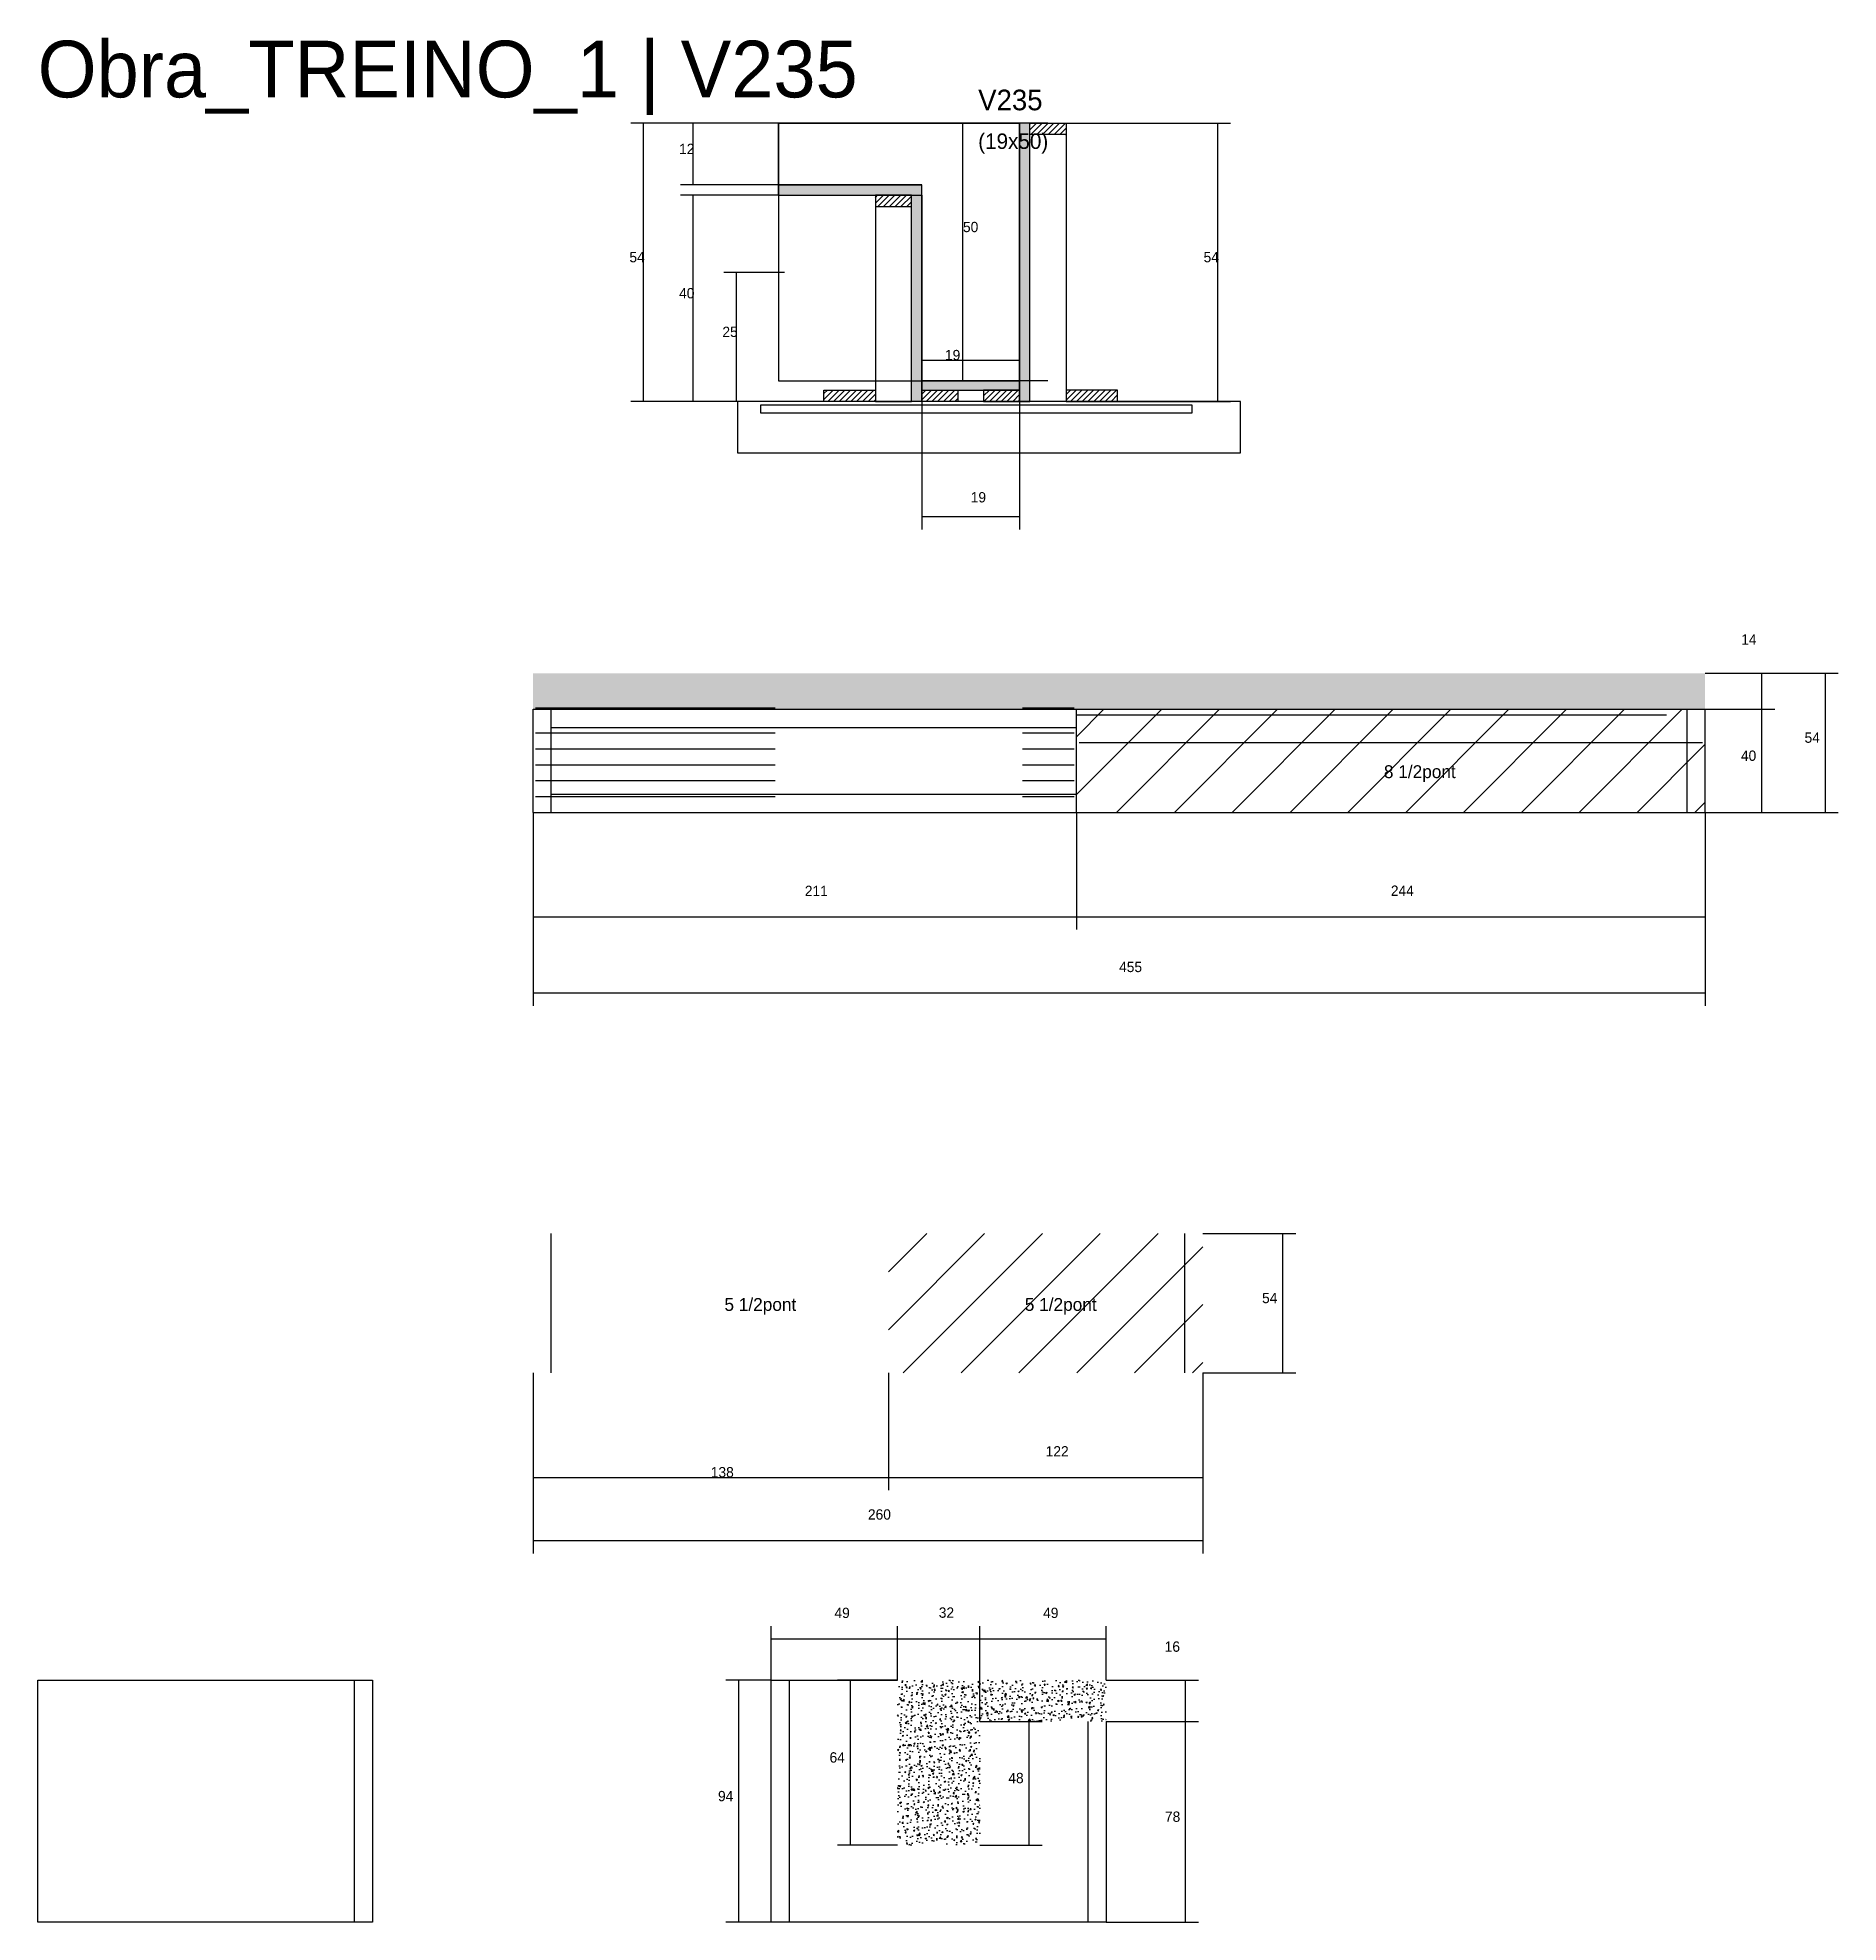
# Model space of a CAD drawing. Header units: metres. Extents: x -41 to 34800, y -36000 to 1848.
# Drawn here: x 8780 to 9479, y -13368 to -12637 of the extents above; entities that cross this region are included whole.
import ezdxf

# ---------------------------------------------------------------- set-up
doc = ezdxf.new("R2010")
doc.units = ezdxf.units.M
for name, color, linetype in [('CONCRETO', 251, 'Continuous'), ('COTA', 4, 'Continuous'), ('Cota Seção (2x)', 4, 'Continuous'), ('Hachura', 253, 'Continuous'), ('LABEL_ID', 3, 'Continuous'), ('Madeira', 126, 'Continuous'), ('NOMENCLATURA', 7, 'Continuous'), ('Painéis', 200, 'Continuous'), ('REAPROVEITAMENTO', 251, 'Continuous'), ('SARR_2.2x7', 40, 'Continuous'), ('SCO-___-LAJ', 4, 'Continuous'), ('Texto Seção', 7, 'Continuous')]:
    doc.layers.add(name, color=color, linetype=linetype)

msp = doc.modelspace()

# ---------------------------------------------------------------- texts
at = {"layer": 'COTA'}
for s, p in [('12', (9029, -12682)), ('54', (9009.7, -12724)), ('54', (9232.6, -12724)), ('40', (9029, -12738)), ('25', (9045.8, -12753)), ('19', (9142.2, -12817.2)), ('14', (9441.3, -12872.4)), ('54', (9465.9, -12910.5)), ('40', (9441.2, -12917.5)), ('211', (9077.8, -12970)), ('244', (9305.3, -12969.9)), ('455', (9199.8, -12999.5)), ('54', (9255.3, -13128)), ('122', (9171.3, -13187.5)), ('138', (9041.3, -13195.6)), ('260', (9102.3, -13212)), ('49', (9089.3, -13250.2)), ('32', (9129.8, -13250.1)), ('49', (9170.3, -13250.2)), ('16', (9217.5, -13263.3)), ('64', (9087.4, -13306.3)), ('48', (9156.8, -13314.3)), ('94', (9044.1, -13321.3)), ('78', (9217.6, -13329.3))]:
    msp.add_text(s, height=4, dxfattribs=at).set_placement(p)
at = {"layer": 'Cota Seção (2x)'}
for s, p in [('50', (9139.2, -12712.3)), ('19', (9132.2, -12762))]:
    msp.add_text(s, height=4, dxfattribs=at).set_placement(p)
at = {"layer": 'LABEL_ID'}
msp.add_text('Obra_TREINO_1 | V235', height=22, dxfattribs=at).set_placement((8780, -12660))
at = {"layer": 'NOMENCLATURA'}
for s, p in [('8 1/2pont', (9302.6, -12924.2)), ('5 1/2pont', (9046.6, -13131)), ('5 1/2pont', (9163.2, -13131))]:
    msp.add_text(s, height=5, dxfattribs=at).set_placement(p)
at = {"layer": 'Texto Seção'}
for s, height, p in [('V235', 8, (9145.1, -12665)), ('(19x50)', 6, (9145.1, -12680))]:
    msp.add_text(s, height=height, dxfattribs=at).set_placement(p)

# ---------------------------------------------------------------- hatches: boundary and pattern name
at = {"layer": 'COTA'}
h = msp.add_hatch(dxfattribs=at)
h.set_pattern_fill('AR-CONC', scale=0.03)
h.paths.add_polyline_path([(9427.3, -12897.5), (9427.3, -12883.5), (9427.3, -12883.5), (8972.3, -12883.5), (8972.3, -12883.5), (8972.3, -12897.5), (8972.3, -12897.5), (9427.3, -12897.5)])
h = msp.add_hatch(dxfattribs=at)
h.set_pattern_fill('AR-CONC', scale=0.03)
h.paths.add_polyline_path([(9145.8, -13290.3), (9194.8, -13290.3), (9194.8, -13274.3), (9113.8, -13274.3), (9113.8, -13338.3), (9145.8, -13338.3)])
at = {"layer": 'Hachura'}
h = msp.add_hatch(color=8, dxfattribs=at)
h.dxf.hatch_style = 1
h.paths.add_polyline_path([(9165.2, -12670), (9161.2, -12670), (9161.2, -12670), (9161.2, -12778), (9161.2, -12778), (9165.2, -12778), (9165.2, -12778), (9165.2, -12670)])
h = msp.add_hatch(dxfattribs=at)
h.set_pattern_fill('ANSI31', scale=0.5)
h.paths.add_polyline_path([(9165.2, -12674.4), (9165.2, -12670), (9165.2, -12670), (9179.2, -12670), (9179.2, -12670), (9179.2, -12674.4), (9179.2, -12674.4), (9165.2, -12674.4)])
h = msp.add_hatch(color=8, dxfattribs=at)
h.dxf.hatch_style = 1
h.paths.add_polyline_path([(9123.2, -12698), (9123.2, -12694), (9123.2, -12694), (9067.6, -12694), (9067.6, -12694), (9067.6, -12698), (9067.6, -12698), (9123.2, -12698)])
h = msp.add_hatch(dxfattribs=at)
h.set_pattern_fill('ANSI31', scale=0.5)
h.paths.add_polyline_path([(9119.2, -12702.4), (9119.2, -12698), (9119.2, -12698), (9105.2, -12698), (9105.2, -12698), (9105.2, -12702.4), (9105.2, -12702.4), (9119.2, -12702.4)])
h = msp.add_hatch(color=8, dxfattribs=at)
h.dxf.hatch_style = 1
h.paths.add_polyline_path([(9119.2, -12698), (9123.2, -12698), (9123.2, -12698), (9123.2, -12778), (9123.2, -12778), (9119.2, -12778), (9119.2, -12778), (9119.2, -12698)])
h = msp.add_hatch(color=8, dxfattribs=at)
h.dxf.hatch_style = 1
h.paths.add_polyline_path([(9161.2, -12773.6), (9161.2, -12770), (9161.2, -12770), (9123.2, -12770), (9123.2, -12770), (9123.2, -12773.6), (9123.2, -12773.6), (9161.2, -12773.6)])
h = msp.add_hatch(dxfattribs=at)
h.set_pattern_fill('ANSI31', scale=0.5)
h.paths.add_polyline_path([(9085.2, -12778), (9085.2, -12773.6), (9085.2, -12773.6), (9105.2, -12773.6), (9105.2, -12773.6), (9105.2, -12778), (9105.2, -12778), (9085.2, -12778)])
h = msp.add_hatch(dxfattribs=at)
h.set_pattern_fill('ANSI31', scale=0.5)
h.paths.add_polyline_path([(9123.2, -12778), (9123.2, -12773.6), (9123.2, -12773.6), (9137.2, -12773.6), (9137.2, -12773.6), (9137.2, -12778), (9137.2, -12778), (9123.2, -12778)])
h = msp.add_hatch(dxfattribs=at)
h.set_pattern_fill('ANSI31', scale=0.5)
h.paths.add_polyline_path([(9161.2, -12778), (9161.2, -12773.6), (9161.2, -12773.6), (9147.2, -12773.6), (9147.2, -12773.6), (9147.2, -12778), (9147.2, -12778), (9161.2, -12778)])
h = msp.add_hatch(dxfattribs=at)
h.set_pattern_fill('ANSI31', scale=0.5)
h.paths.add_polyline_path([(9199.2, -12778), (9199.2, -12773.6), (9199.2, -12773.6), (9179.2, -12773.6), (9179.2, -12773.6), (9179.2, -12778), (9179.2, -12778), (9199.2, -12778)])
at = {"layer": 'REAPROVEITAMENTO'}
h = msp.add_hatch(dxfattribs=at)
h.set_pattern_fill('ANSI31', scale=5)
h.paths.add_polyline_path([(9183.3, -12937.5), (9427.3, -12937.5), (9427.3, -12937.5), (9427.3, -12897.5), (9427.3, -12897.5), (9183.3, -12897.5), (9183.3, -12897.5), (9183.3, -12937.5)])
h = msp.add_hatch(dxfattribs=at)
h.set_pattern_fill('ANSI31', scale=5)
h.paths.add_polyline_path([(9232.3, -13155), (9232.3, -13101), (9232.3, -13101), (9110.3, -13101), (9110.3, -13101), (9110.3, -13155), (9110.3, -13155), (9232.3, -13155)])

# ---------------------------------------------------------------- linework, layer by layer
at = {"layer": 'CONCRETO'}
for points in [[(9067.6, -12694), (9067.6, -12670), (9161.2, -12670), (9161.2, -12698), (9161.2, -12698), (9161.2, -12770), (9123.2, -12770), (9123.2, -12694)], [(9067.6, -12770), (9161.2, -12770), (9161.2, -12670), (9067.6, -12670)]]:
    msp.add_lwpolyline(points, close=True, dxfattribs=at)
at = {"layer": 'COTA'}
for p, q in [((9067.6, -12670), (9010.2, -12670)), ((9015.2, -12778), (9015.2, -12670)), ((9067.6, -12670), (9029.5, -12670)), ((9034.5, -12694), (9034.5, -12670)), ((9179.2, -12670), (9243.1, -12670)), ((9238.1, -12778), (9238.1, -12670)), ((9067.6, -12694), (9029.5, -12694)), ((9067.6, -12698), (9029.5, -12698)), ((9034.5, -12778), (9034.5, -12698)), ((9069.9, -12728), (9046.3, -12728)), ((9051.3, -12778), (9051.3, -12728)), ((9089.6, -12778), (9010.2, -12778)), ((9089.6, -12778), (9029.5, -12778)), ((9069.9, -12778), (9046.3, -12778)), ((9123.2, -12778), (9123.2, -12827.7)), ((9161.2, -12778), (9161.2, -12827.7)), ((9194.8, -12778), (9243.1, -12778)), ((9123.2, -12822.7), (9161.2, -12822.7)), ((9427.3, -12883.5), (9454.3, -12883.5)), ((9427.3, -12883.5), (9479, -12883.5)), ((9449.3, -12897.5), (9449.3, -12883.5)), ((9474, -12937.5), (9474, -12883.5)), ((9427.3, -12897.5), (9454.3, -12897.5)), ((9427.3, -12897.5), (9454.3, -12897.5)), ((9449.3, -12937.5), (9449.3, -12897.5)), ((8972.3, -12937.5), (8972.3, -12983)), ((8972.3, -12937.5), (8972.3, -13012.6)), ((9183.3, -12937.5), (9183.3, -12983)), ((9183.3, -12937.5), (9183.3, -12983)), ((9427.3, -12937.5), (9427.3, -12983)), ((9427.3, -12937.5), (9427.3, -13012.6)), ((9427.3, -12937.5), (9454.3, -12937.5)), ((9427.3, -12937.5), (9479, -12937.5)), ((8972.3, -12978), (9183.3, -12978)), ((9183.3, -12978), (9427.3, -12978)), ((8972.3, -13007.6), (9427.3, -13007.6)), ((9232.3, -13101), (9268.4, -13101)), ((9263.4, -13155), (9263.4, -13101)), ((8972.3, -13155), (8972.3, -13200.6)), ((8972.3, -13155), (8972.3, -13225.1)), ((9110.3, -13155), (9110.3, -13200.6)), ((9110.3, -13155), (9110.3, -13200.6)), ((9232.3, -13155), (9232.3, -13200.6)), ((9232.3, -13155), (9232.3, -13225.1)), ((9232.3, -13155), (9268.4, -13155)), ((8972.3, -13195.6), (9110.3, -13195.6)), ((9110.3, -13195.6), (9232.3, -13195.6)), ((8972.3, -13220.1), (9232.3, -13220.1)), ((9064.8, -13274.3), (9064.8, -13253.3)), ((9113.8, -13274.3), (9113.8, -13253.3)), ((9113.8, -13274.3), (9113.8, -13253.3)), ((9145.8, -13290.3), (9145.8, -13253.3)), ((9145.8, -13290.3), (9145.8, -13253.3)), ((9194.8, -13274.3), (9194.8, -13253.3)), ((9064.8, -13258.3), (9113.8, -13258.3)), ((9113.8, -13258.3), (9145.8, -13258.3)), ((9145.8, -13258.3), (9194.8, -13258.3)), ((9064.8, -13274.3), (9047.2, -13274.3)), ((9052.2, -13368.3), (9052.2, -13274.3)), ((9113.8, -13274.3), (9090.5, -13274.3)), ((9095.5, -13338.3), (9095.5, -13274.3)), ((9194.8, -13274.3), (9230.6, -13274.3)), ((9225.6, -13290.3), (9225.6, -13274.3)), ((9145.8, -13290.3), (9169.9, -13290.3)), ((9164.9, -13338.3), (9164.9, -13290.3)), ((9194.8, -13290.3), (9230.6, -13290.3)), ((9194.8, -13290.3), (9230.6, -13290.3)), ((9225.6, -13368.3), (9225.6, -13290.3)), ((9113.8, -13338.3), (9090.5, -13338.3)), ((9145.8, -13338.3), (9169.9, -13338.3)), ((9064.8, -13368.3), (9047.2, -13368.3)), ((9194.8, -13368.3), (9230.6, -13368.3))]:
    msp.add_line(p, q, dxfattribs=at)
at = {"layer": 'Cota Seção (2x)'}
for p, q in [((9172.2, -12670), (9134.2, -12670)), ((9139.2, -12770), (9139.2, -12670)), ((9123.2, -12778), (9123.2, -12757)), ((9123.2, -12762), (9161.2, -12762)), ((9161.2, -12778), (9161.2, -12757)), ((9172.2, -12770), (9134.2, -12770))]:
    msp.add_line(p, q, dxfattribs=at)
at = {"layer": 'Madeira'}
for points in [[(9165.2, -12674.4), (9165.2, -12670), (9179.2, -12670), (9179.2, -12674.4)], [(9165.2, -12670), (9179.2, -12670), (9179.2, -12778), (9165.2, -12778)], [(9119.2, -12702.4), (9119.2, -12698), (9105.2, -12698), (9105.2, -12702.4)], [(9119.2, -12698), (9105.2, -12698), (9105.2, -12778), (9119.2, -12778)], [(9051.7, -12798), (9246.9, -12798), (9246.9, -12778), (9051.7, -12778)], [(9085.2, -12778), (9085.2, -12773.6), (9105.2, -12773.6), (9105.2, -12778)], [(9123.2, -12778), (9123.2, -12773.6), (9137.2, -12773.6), (9137.2, -12778)], [(9161.2, -12778), (9161.2, -12773.6), (9147.2, -12773.6), (9147.2, -12778)], [(9199.2, -12778), (9199.2, -12773.6), (9179.2, -12773.6), (9179.2, -12778)]]:
    msp.add_lwpolyline(points, close=True, dxfattribs=at)
at = {"layer": 'Painéis'}
for p, q in [((9161.2, -12778), (9161.2, -12670)), ((9067.6, -12694), (9123.2, -12694)), ((9067.6, -12698), (9067.6, -12694)), ((9123.2, -12698), (9123.2, -12694)), ((9123.2, -12778), (9123.2, -12698)), ((9123.2, -12770), (9161.2, -12770)), ((9123.2, -12773.6), (9123.2, -12770)), ((9161.2, -12773.6), (9161.2, -12770)), ((8972.3, -12897.5), (9427.3, -12897.5)), ((8972.3, -12937.5), (8972.3, -12897.5)), ((9183.3, -12937.5), (9183.3, -12897.5)), ((9427.3, -12937.5), (9427.3, -12897.5)), ((8972.3, -12937.5), (9427.3, -12937.5))]:
    msp.add_line(p, q, dxfattribs=at)
for points in [[(9165.2, -12670), (9161.2, -12670), (9161.2, -12778), (9165.2, -12778)], [(9123.2, -12698), (9123.2, -12694), (9067.6, -12694), (9067.6, -12698)], [(9119.2, -12698), (9123.2, -12698), (9123.2, -12778), (9119.2, -12778)], [(9161.2, -12773.6), (9161.2, -12770), (9123.2, -12770), (9123.2, -12773.6)], [(8780, -13274.3), (8910, -13274.3), (8910, -13368.3), (8780, -13368.3)]]:
    msp.add_lwpolyline(points, close=True, dxfattribs=at)
msp.add_lwpolyline([(9194.8, -13290.3), (9194.8, -13368.3), (9064.8, -13368.3), (9064.8, -13274.3), (9113.8, -13274.3)], dxfattribs=at)
at = {"layer": 'SARR_2.2x7'}
for p, q in [((8973.3, -12896.92), (9066.3, -12896.92)), ((8979.3, -12937.5), (8979.3, -12897.5)), ((9162.3, -12896.92), (9182.3, -12896.92)), ((9183.3, -12899.7), (9412.3, -12899.7)), ((9420.3, -12937.5), (9420.3, -12897.5)), ((8973.3, -12906.67), (9066.3, -12906.67)), ((8979.3, -12904.5), (9183.3, -12904.5)), ((9162.3, -12906.67), (9182.3, -12906.67)), ((9184.3, -12910.44), (9426.3, -12910.44)), ((8973.3, -12912.83), (9066.3, -12912.83)), ((9162.3, -12912.83), (9182.3, -12912.83)), ((8973.3, -12919), (9066.3, -12919)), ((9162.3, -12919), (9182.3, -12919)), ((8973.3, -12925.17), (9066.3, -12925.17)), ((8973.3, -12931.33), (9066.3, -12931.33)), ((8979.3, -12930.5), (9183.3, -12930.5)), ((9162.3, -12925.17), (9182.3, -12925.17)), ((9162.3, -12931.33), (9182.3, -12931.33)), ((8979.3, -13155), (8979.3, -13101)), ((9225.3, -13155), (9225.3, -13101)), ((8903, -13368.3), (8903, -13274.3)), ((9071.8, -13368.3), (9071.8, -13274.3)), ((9187.8, -13368.3), (9187.8, -13290.3))]:
    msp.add_line(p, q, dxfattribs=at)
at = {"layer": 'SCO-___-LAJ'}
msp.add_lwpolyline([(9060.7, -12779.3), (9228, -12779.3), (9228, -12782.5), (9060.7, -12782.5)], close=True, dxfattribs=at)

msp.set_redraw_order([(e.dxf.handle, doc.entitydb.next_handle()) for e in msp.query("TEXT MTEXT ATTDEF DIMENSION ARC_DIMENSION")])  # texts and dimensions are drawn at this point

doc.saveas('drawing.dxf')
